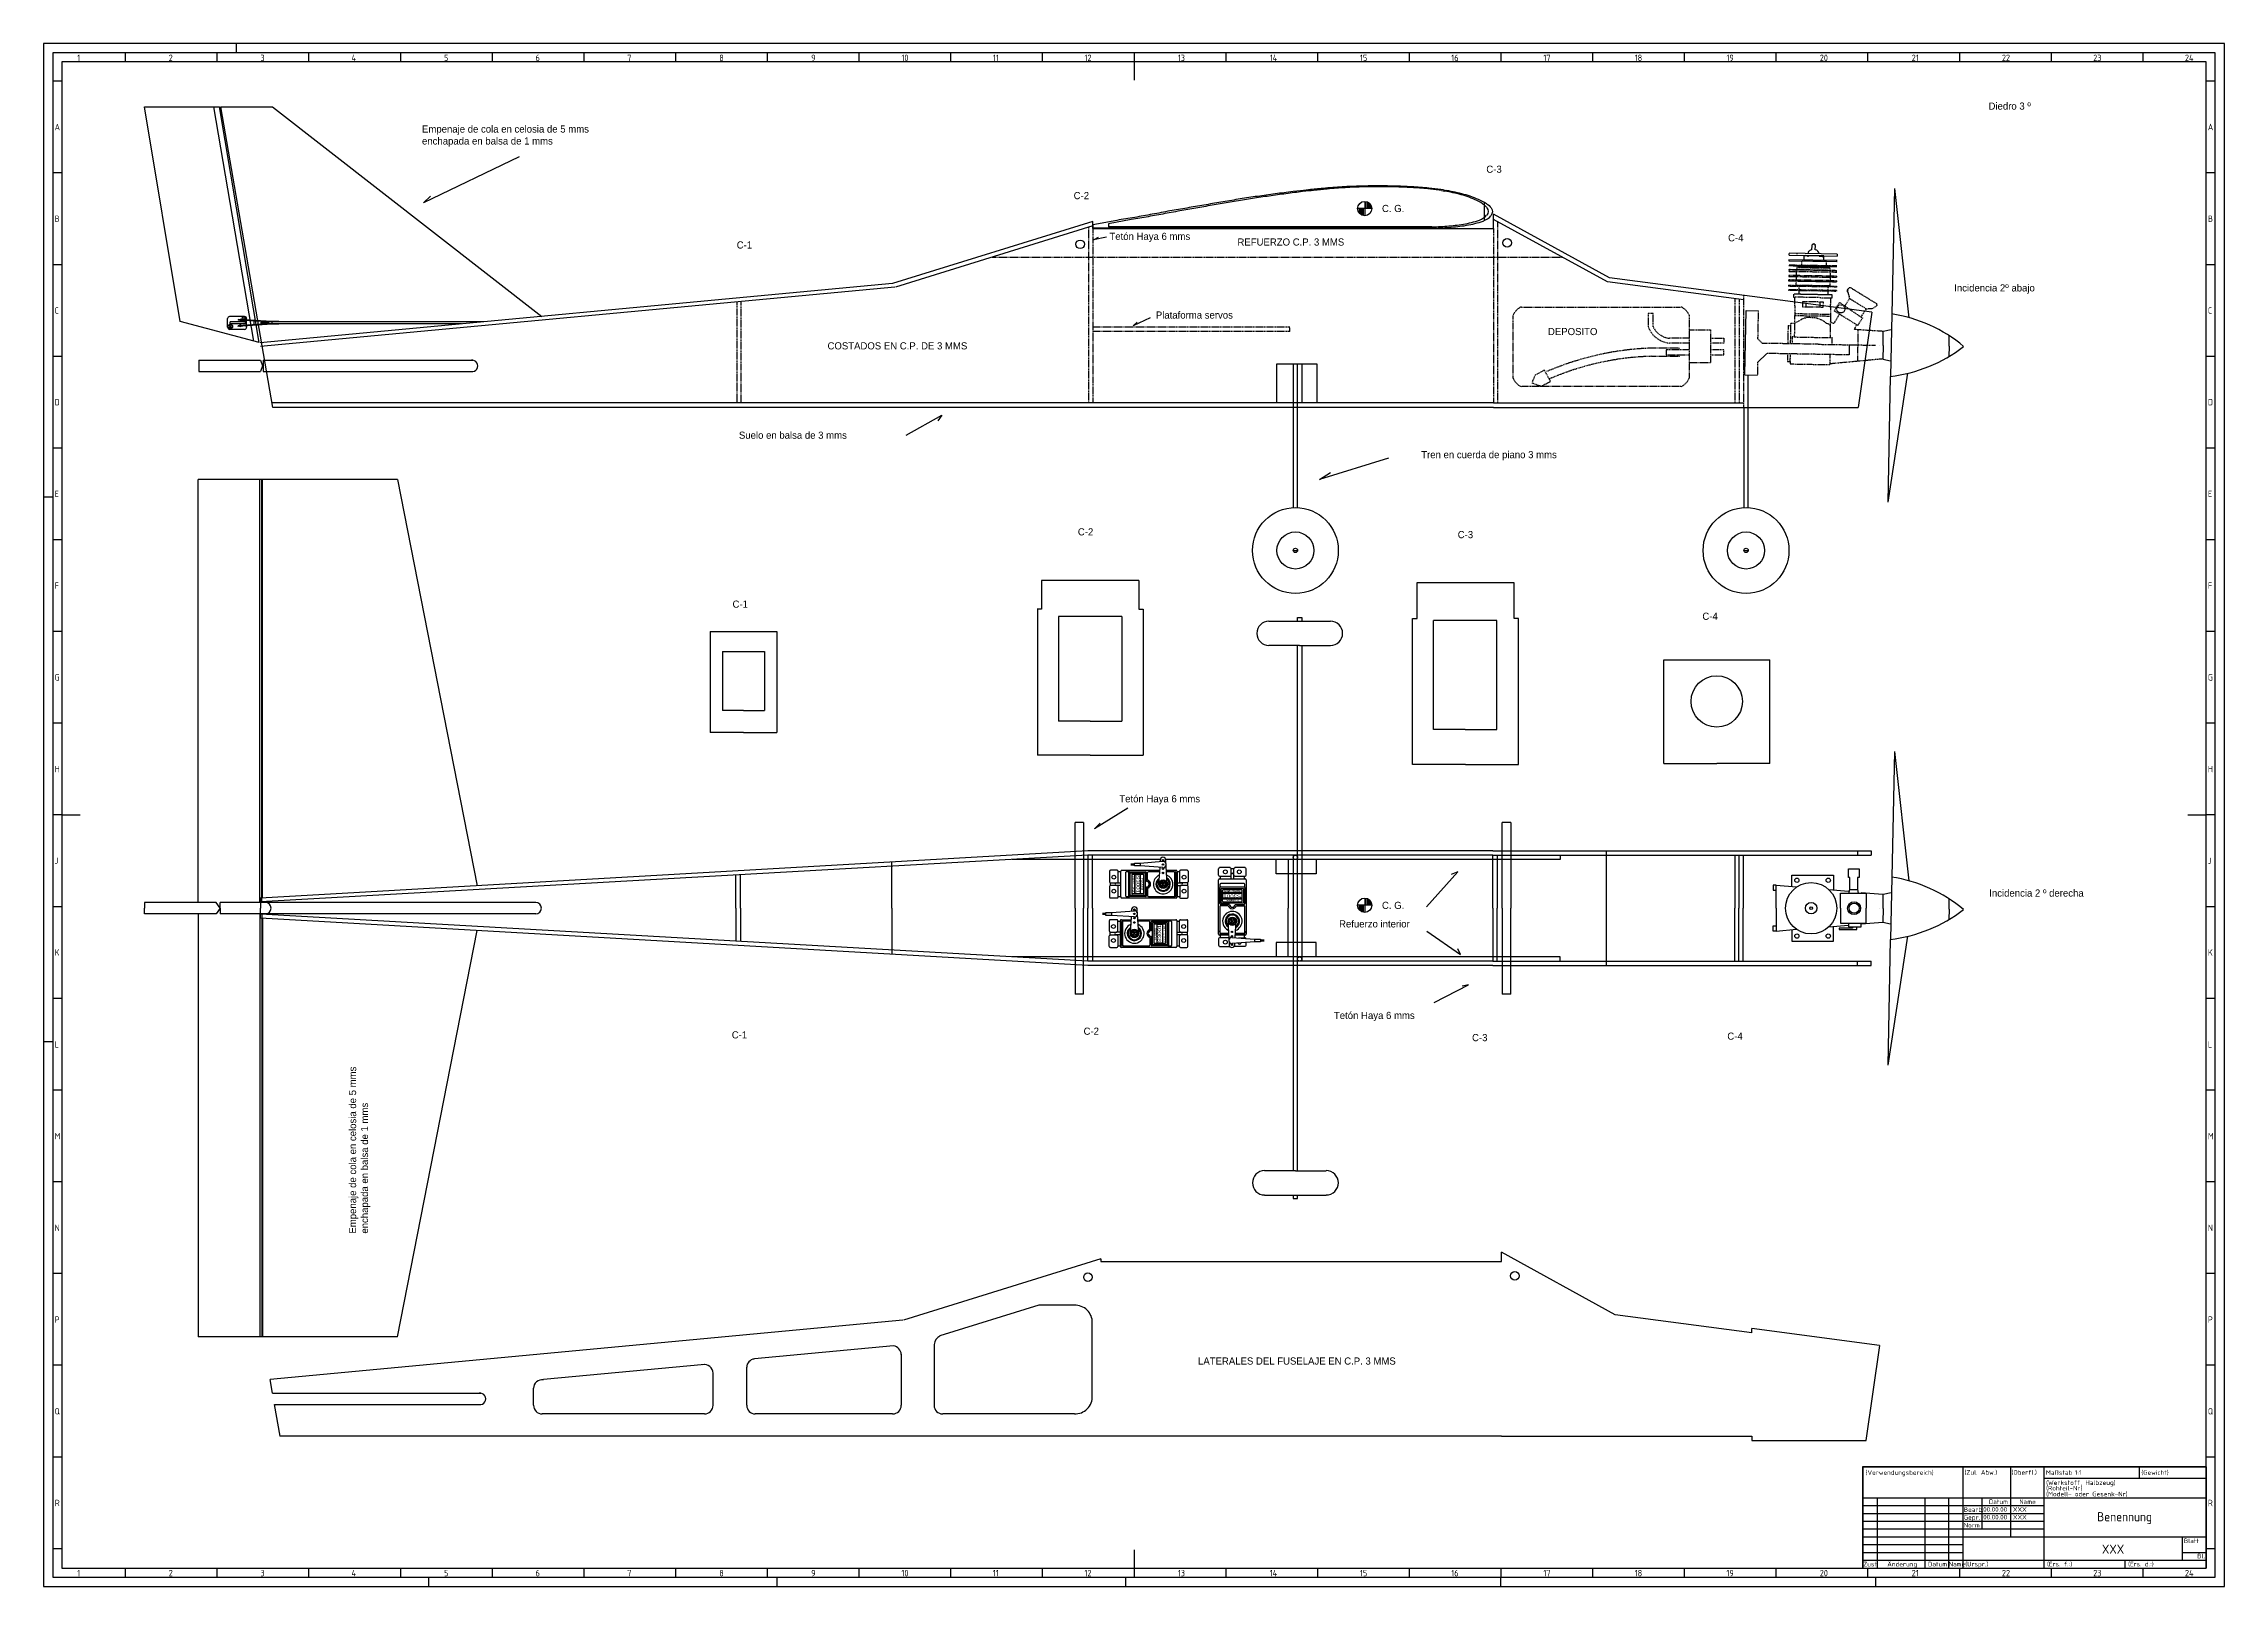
# Paper-space layout 'Presentación1' of a CAD drawing. Extents: x 0 to 1189, y 0 to 841.
import ezdxf
from ezdxf.enums import TextEntityAlignment as Align

# ---------------------------------------------------------------- set-up
doc = ezdxf.new("R2010")
doc.units = 0
doc.header["$MEASUREMENT"] = 0
doc.linetypes.add('DASHED', pattern=[0.75, 0.5, -0.25])
doc.layers.get('0').update_dxf_attribs({"linetype": 'CONTINUOUS'})
for name, color, linetype in [('025', 1, 'CONTINUOUS'), ('035', 5, 'CONTINUOUS'), ('05', 6, 'CONTINUOUS'), ('07', 7, 'CONTINUOUS'), ('CONTORNO', 7, 'CONTINUOUS')]:
    doc.layers.add(name, color=color, linetype=linetype)
doc.styles.add('ISO_PROPORTIONAL', font='isocp.shx')

psp = doc.layouts.new('Presentación1')

# ---------------------------------------------------------------- texts
for s, p in [('Diedro 3 º', (1060.4, 805)), ('enchapada en balsa de 1 mms', (206.3, 786)), ('Empenaje de cola en celosia de 5 mms ', (206.3, 792.5)), ('C. G.', (729.7, 749.2)), ('Tetón Haya 6 mms', (581.1, 734)), ('REFUERZO C.P. 3 MMS', (650.9, 730.9)), ('Incidencia 2º abajo', (1041.7, 705.9)), ('Plataforma servos', (606.4, 691.1)), ('COSTADOS EN C.P. DE 3 MMS', (427.4, 674.3)), ('DEPOSITO', (820.2, 682.1)), ('Suelo en balsa de 3 mms', (379.1, 625.6)), ('Tren en cuerda de piano 3 mms', (751.1, 615)), ('Tetón Haya 6 mms', (586.5, 427.4)), ('C. G.', (729.7, 369.3)), ('Incidencia 2 º derecha', (1060.8, 376)), ('Refuerzo interior', (706.3, 359.2)), ('Tetón Haya 6 mms', (703.5, 309.3)), ('LATERALES DEL FUSELAJE EN C.P. 3 MMS', (629.4, 120.9))]:
    psp.add_text(s, height=3.9).set_placement(p)
at = {"color": 1}
for s, p in [('C-3', (786.6, 770.6)), ('C-2', (561.6, 756.2)), ('C-1', (377.9, 729.3)), ('C-4', (918.4, 733.2)), ('C-2', (563.9, 572.9)), ('C-3', (771, 571.4)), ('C-1', (375.6, 533.5)), ('C-4', (904.4, 526.9)), ('C-1', (375.2, 298.7)), ('C-2', (567, 300.7)), ('C-3', (778.8, 297.2)), ('C-4', (918, 298))]:
    psp.add_text(s, height=3.9, dxfattribs=at).set_placement(p)
at = {"color": 7}
for s, height, rotation, width, p, p2 in [('INDIRECT  DRIVE', 0.911, 270, 0.685057, (593.6, 387.1), (593.6, 378.4)), ('S3001', 1.84, 270, 1.300867, (595.7, 387.6), (595.7, 378)), ('Futaba', 1.29, 270, 0.913651, (598.4, 386.3), (598.4, 379.6)), ('S3001', 1.84, 180, 1.300867, (652.9, 377.2), (643.3, 377.2)), ('INDIRECT  DRIVE', 0.911, 180, 0.685057, (652.4, 379.4), (643.7, 379.4)), ('Futaba', 1.29, 180, 0.913651, (651.6, 374.6), (644.9, 374.6)), ('Futaba', 1.29, 90, 0.913651, (606.7, 352.4), (606.7, 359.1)), ('S3001', 1.84, 90, 1.300867, (609.3, 351.1), (609.3, 360.7)), ('INDIRECT  DRIVE', 0.911, 90, 0.685057, (611.5, 351.6), (611.5, 360.3))]:
    psp.add_text(s, height=height, rotation=rotation, dxfattribs=dict(at, width=width)).set_placement(p, p2, align=Align.FIT)
for s, p in [('Empenaje de cola en celosia de 5 mms ', (170.4, 192.3)), ('enchapada en balsa de 1 mms', (176.9, 192.3))]:
    psp.add_text(s, height=3.9, rotation=90).set_placement(p)

# ---------------------------------------------------------------- blocks, each defined once
blk = doc.blocks.new('*U3')
at = {"layer": '025', "style": 'ISO_PROPORTIONAL'}
blk.add_text('(Zul. Abw.)', height=2.5, dxfattribs=at).set_placement((1047.3, 60.9))
blk = doc.blocks.new('*U4')
at = {"layer": '025', "style": 'ISO_PROPORTIONAL'}
blk.add_text('(Oberfl.)', height=2.5, dxfattribs=at).set_placement((1072.9, 60.9))
blk = doc.blocks.new('DIN_A0_TITLE_BLOCK')
at = {"layer": '035'}
for p, q in [((1189, 841), (0, 841)), ((0, 841), (0, 0)), ((44.5, 836), (44.5, 831)), ((94.5, 836), (94.5, 831)), ((105, 841), (105, 836)), ((144.5, 836), (144.5, 831)), ((194.5, 836), (194.5, 831)), ((244.5, 836), (244.5, 831)), ((294.5, 836), (294.5, 831)), ((344.5, 836), (344.5, 831)), ((394.5, 836), (394.5, 831)), ((444.5, 836), (444.5, 831)), ((494.5, 836), (494.5, 831)), ((544.5, 836), (544.5, 831)), ((594.5, 836), (594.5, 831)), ((644.5, 836), (644.5, 831)), ((694.5, 836), (694.5, 831)), ((744.5, 836), (744.5, 831)), ((794.5, 836), (794.5, 831)), ((844.5, 836), (844.5, 831)), ((894.5, 836), (894.5, 831)), ((944.5, 836), (944.5, 831)), ((994.5, 836), (994.5, 831)), ((1044.5, 836), (1044.5, 831)), ((1094.5, 836), (1094.5, 831)), ((1144.5, 836), (1144.5, 831)), ((1189, 0), (1189, 841)), ((10, 820.5), (5, 820.5)), ((1184, 820.5), (1179, 820.5)), ((10, 770.5), (5, 770.5)), ((1184, 770.5), (1179, 770.5)), ((10, 720.5), (5, 720.5)), ((1184, 720.5), (1179, 720.5)), ((10, 670.5), (5, 670.5)), ((1184, 670.5), (1179, 670.5)), ((10, 620.5), (5, 620.5)), ((1184, 620.5), (1179, 620.5)), ((0, 594), (5, 594)), ((10, 570.5), (5, 570.5)), ((1184, 570.5), (1179, 570.5)), ((10, 520.5), (5, 520.5)), ((1184, 520.5), (1179, 520.5)), ((10, 470.5), (5, 470.5)), ((1184, 470.5), (1179, 470.5)), ((10, 420.5), (5, 420.5)), ((1184, 420.5), (1179, 420.5)), ((1184, 420.5), (1179, 420.5)), ((10, 370.5), (5, 370.5)), ((1184, 370.5), (1179, 370.5)), ((10, 320.5), (5, 320.5)), ((1184, 320.5), (1179, 320.5)), ((0, 297), (5, 297)), ((10, 270.5), (5, 270.5)), ((1184, 270.5), (1179, 270.5)), ((1184, 270.5), (1179, 270.5)), ((10, 220.5), (5, 220.5)), ((1184, 220.5), (1179, 220.5)), ((10, 170.5), (5, 170.5)), ((1184, 170.5), (1179, 170.5)), ((10, 120.5), (5, 120.5)), ((1184, 120.5), (1179, 120.5)), ((10, 70.5), (5, 70.5)), ((1072.4, 65.2), (1072.4, 27)), ((1142.6, 65.2), (1142.6, 58.9)), ((1184, 70.5), (1179, 70.5)), ((999.6, 48.2), (999.6, 10)), ((1025.6, 48.2), (1025.6, 10)), ((1038.6, 48.2), (1038.6, 10)), ((1056.8, 48.2), (1056.8, 31.3)), ((1090.6, 58.9), (1179, 58.9)), ((991.8, 44), (1090.6, 44)), ((991.8, 39.8), (1090.6, 39.8)), ((991.8, 35.5), (1090.6, 35.5)), ((991.8, 31.3), (1090.6, 31.3)), ((991.8, 27), (1046.4, 27)), ((10, 20.4), (5.1, 20.4)), ((991.8, 22.8), (1046.4, 22.8)), ((991.8, 18.5), (1046.4, 18.5)), ((991.8, 14.2), (1179, 14.2)), ((1134.8, 14.2), (1134.8, 10)), ((1166, 18.5), (1179, 18.5)), ((1184, 20.4), (1179, 20.4)), ((0, 0), (1189, 0)), ((44.5, 10), (44.5, 5)), ((94.5, 10), (94.5, 5)), ((144.5, 10), (144.5, 5)), ((194.5, 10), (194.5, 5)), ((210, 0), (210, 5)), ((244.5, 10), (244.5, 5)), ((294.5, 10), (294.5, 5)), ((344.5, 10), (344.5, 5)), ((394.5, 10), (394.5, 5)), ((400, 0), (400, 5)), ((444.5, 10), (444.5, 5)), ((494.5, 10), (494.5, 5)), ((544.5, 10), (544.5, 5)), ((590, 0), (590, 5)), ((594.5, 10), (594.5, 5)), ((644.5, 10), (644.5, 5)), ((694.5, 10), (694.5, 5)), ((744.5, 10), (744.5, 5)), ((744.5, 10), (744.5, 5)), ((794.5, 10), (794.5, 5)), ((794.5, 0), (794.5, 5)), ((844.5, 10), (844.5, 5)), ((894.5, 10), (894.5, 5)), ((944.5, 10), (944.5, 5)), ((994.5, 10), (994.5, 5)), ((999, 0), (999, 5)), ((1044.5, 10), (1044.5, 5)), ((1094.5, 10), (1094.5, 5)), ((1144.5, 10), (1144.5, 5))]:
    blk.add_line(p, q, dxfattribs=at)
blk.add_lwpolyline([(10, 10), (1179, 10), (1179, 831), (10, 831)], close=True, dxfattribs=at)
at = {"layer": '07'}
for p, q in [((594.5, 831), (594.5, 821)), ((10, 420.5), (20, 420.5)), ((1169, 420.5), (1179, 420.5)), ((991.8, 65.2), (1179, 65.2)), ((991.8, 65.2), (991.8, 10)), ((1046.4, 65.2), (1046.4, 10)), ((1090.6, 65.2), (1090.6, 10)), ((1179, 65.2), (1179, 10)), ((991.8, 48.2), (1179, 48.2)), ((1046.4, 27), (1179, 27)), ((1166, 27), (1166, 14.2)), ((594.5, 20), (594.5, 10)), ((991.8, 10), (1179, 10))]:
    blk.add_line(p, q, dxfattribs=at)
blk.add_lwpolyline([(5, 5), (1184, 5), (1184, 836), (5, 836)], close=True, dxfattribs=at)
for name in ['*U3', '*U4']:
    blk.add_blockref(name, (0, 0))
at = {"layer": '025', "style": 'ISO_PROPORTIONAL'}
for s, p in [('(Verwendungsbereich)', (993.4, 60.8)), ('Maßstab', (1091.7, 60.8)), ('(Gewicht)', (1143.7, 60.8)), ('(Werkstoff, Halbzeug)', (1091.8, 55.3)), ('(Rohteil-Nr)', (1091.8, 52.3)), ('(Modell- oder Gesenk-Nr)', (1091.8, 49.1)), ('Bearb.', (1046.9, 40.6)), ('Gepr.', (1046.9, 36.4)), ('Datum', (1060.6, 44.9)), ('Name', (1077.2, 44.9)), ('Norm', (1046.9, 32.1)), ('Blatt', (1166.9, 23.6)), ('Zust.', (992.1, 10.9)), ('Änderung', (1005.2, 10.9)), ('Datum', (1027.4, 10.9)), ('Name', (1038.7, 10.9)), ('(Urspr.)', (1047.7, 10.9)), ('(Ers. f.:) ', (1092.3, 10.9)), ('(Ers. d.:) ', (1136.5, 10.9)), ('Bl.', (1174.2, 15.3))]:
    blk.add_text(s, height=2.5, dxfattribs=at).set_placement(p)
for tag, p in [('MAßSTAB', (1107.4, 60.8)), ('BEARBEIT.', (1057.5, 40.7)), ('GEPRÜFT', (1057.5, 36.5)), ('NAME', (1073.7, 40.7)), ('NAME', (1073.7, 36.5))]:
    blk.add_attdef(tag, p, '', height=2.5, dxfattribs=at)
at = {"layer": '035', "style": 'ISO_PROPORTIONAL'}
for s, p in [('1', (18.3, 831.5)), ('2', (68.2, 831.5)), ('3', (118.2, 831.5)), ('4', (167.9, 831.5)), ('5', (218.3, 831.5)), ('6', (268.2, 831.5)), ('7', (318.2, 831.5)), ('8', (368.4, 831.5)), ('9', (418.5, 831.5)), ('10', (467.7, 831.5)), ('11', (517.5, 831.5)), ('12', (567.5, 831.5)), ('13', (618.4, 831.5)), ('14', (668.5, 831.5)), ('15', (717.7, 831.5)), ('16', (767.5, 831.5)), ('17', (817.7, 831.5)), ('18', (867.5, 831.5)), ('19', (917.5, 831.5)), ('20', (968.4, 831.5)), ('21', (1018.5, 831.5)), ('22', (1067.7, 831.5)), ('23', (1117.5, 831.5)), ('24', (1167.5, 831.5)), ('A', (6, 793.8)), ('A', (1180, 793.8)), ('B', (6, 743.8)), ('B', (1180, 743.8)), ('C', (6, 693.8)), ('C', (1180, 693.8)), ('D', (6, 643.8)), ('D', (1180, 643.8)), ('E', (6, 593.8)), ('E', (1180, 593.8)), ('F', (6, 543.8)), ('F', (1180, 543.8)), ('G', (6, 493.8)), ('G', (1180, 493.8)), ('H', (6, 443.8)), ('H', (1180, 443.8)), ('J', (6, 393.8)), ('J', (1180, 393.8)), ('K', (6, 343.8)), ('K', (1180, 343.8)), ('L', (6, 293.7)), ('L', (1180, 293.7)), ('M', (6, 243.7)), ('M', (1180, 243.7)), ('N', (6, 193.7)), ('N', (1180, 193.7)), ('P', (6, 143.7)), ('P', (1180, 143.7)), ('Q', (6, 93.7)), ('Q', (1180, 93.7)), ('R', (6.1, 43.7)), ('R', (1180, 43.7)), ('1', (18.3, 5.5)), ('2', (68.2, 5.5)), ('3', (118.2, 5.5)), ('4', (167.9, 5.5)), ('5', (218.3, 5.5)), ('6', (268.2, 5.5)), ('7', (318.2, 5.5)), ('8', (368.4, 5.5)), ('9', (418.5, 5.5)), ('10', (467.7, 5.5)), ('11', (517.5, 5.5)), ('12', (567.5, 5.5)), ('13', (618.4, 5.5)), ('14', (668.5, 5.5)), ('15', (717.7, 5.5)), ('16', (767.5, 5.5)), ('17', (817.7, 5.5)), ('18', (867.5, 5.5)), ('19', (917.5, 5.5)), ('20', (968.4, 5.5)), ('21', (1018.5, 5.5)), ('22', (1067.7, 5.5)), ('23', (1117.5, 5.5)), ('24', (1167.5, 5.5))]:
    blk.add_text(s, height=3.5, dxfattribs=at).set_placement(p)
at = {"layer": '05', "style": 'ISO_PROPORTIONAL'}
for tag, p in [('BENENNUNG', (1134.6, 37.2)), ('ZEICHNUNGSNUMMER', (1128.3, 20.3))]:
    blk.add_attdef(tag, text='', height=5, dxfattribs=at).set_placement(p, align=Align.MIDDLE)
blk = doc.blocks.new('P-PIPER')
for p, q in [((2.332, -1.144), (2.245, -1.16)), ((2.603, -2.162), (11.687, -2.162)), ((11.044, -1.954), (11.687, -2.075)), ((11.687, -2.075), (11.687, -2.162))]:
    blk.add_line(p, q)
for centre, radius, start, end in [((1.195, -1.725), 0.168, 142.93678, 220.12261), ((1.399, -1.868), 0.418, 121.3764, 144.13179)]:
    blk.add_arc(centre, radius, start, end)
at = {"layer": 'CONTORNO', "color": 7, "linetype": 'Continuous'}
for p, q in [((2.188, -1.169), (2.245, -1.16)), ((2.245, -1.16), (2.245, -1.16)), ((2.332, -1.144), (2.4, -1.135)), ((2.4, -1.135), (2.48, -1.124)), ((2.48, -1.124), (2.564, -1.113)), ((2.564, -1.113), (2.646, -1.102)), ((2.646, -1.102), (2.718, -1.093)), ((2.718, -1.093), (2.776, -1.088)), ((2.718, -1.093), (2.718, -1.093)), ((2.776, -1.088), (2.834, -1.083)), ((2.834, -1.083), (2.892, -1.078)), ((2.892, -1.078), (2.951, -1.074)), ((2.951, -1.074), (3.009, -1.069)), ((3.009, -1.069), (3.067, -1.066)), ((3.067, -1.066), (3.125, -1.062)), ((3.125, -1.062), (3.184, -1.059)), ((3.184, -1.059), (3.242, -1.056)), ((3.242, -1.056), (3.3, -1.053)), ((3.3, -1.053), (3.358, -1.05)), ((3.358, -1.05), (3.416, -1.048)), ((3.416, -1.048), (3.474, -1.046)), ((3.474, -1.046), (3.533, -1.044)), ((3.533, -1.044), (3.591, -1.042)), ((3.591, -1.042), (3.649, -1.04)), ((3.649, -1.04), (3.707, -1.039)), ((3.707, -1.039), (3.765, -1.038)), ((3.765, -1.038), (3.823, -1.037)), ((3.823, -1.037), (3.881, -1.037)), ((3.881, -1.037), (3.939, -1.036)), ((3.939, -1.036), (3.997, -1.036)), ((3.997, -1.036), (4.054, -1.036)), ((4.054, -1.036), (4.112, -1.036)), ((4.112, -1.036), (4.17, -1.036)), ((4.17, -1.036), (4.228, -1.036)), ((4.228, -1.036), (4.286, -1.037)), ((4.286, -1.037), (4.343, -1.037)), ((4.343, -1.037), (4.401, -1.038)), ((4.401, -1.038), (4.459, -1.039)), ((4.459, -1.039), (4.516, -1.04)), ((4.516, -1.04), (4.574, -1.041)), ((4.574, -1.041), (4.631, -1.043)), ((4.631, -1.043), (4.656, -1.046)), ((4.631, -1.043), (4.631, -1.043)), ((4.656, -1.046), (4.712, -1.048)), ((4.712, -1.048), (4.847, -1.05)), ((4.847, -1.05), (4.91, -1.054)), ((4.91, -1.054), (4.973, -1.058)), ((4.973, -1.058), (5.036, -1.062)), ((5.036, -1.062), (5.099, -1.066)), ((5.099, -1.066), (5.162, -1.07)), ((5.162, -1.07), (5.224, -1.074)), ((5.224, -1.074), (5.287, -1.079)), ((5.287, -1.079), (5.35, -1.083)), ((5.35, -1.083), (5.412, -1.087)), ((5.412, -1.087), (5.481, -1.094)), ((5.481, -1.094), (5.542, -1.1)), ((5.542, -1.1), (5.596, -1.105)), ((5.596, -1.105), (5.645, -1.11)), ((5.645, -1.11), (5.692, -1.115)), ((5.692, -1.115), (5.736, -1.119)), ((5.736, -1.119), (5.781, -1.124)), ((5.781, -1.124), (5.828, -1.129)), ((5.828, -1.129), (5.878, -1.134)), ((5.878, -1.134), (5.933, -1.14)), ((5.933, -1.14), (5.995, -1.147)), ((5.995, -1.147), (6.066, -1.155)), ((6.066, -1.155), (6.146, -1.164)), ((1.182, -1.512), (1.234, -1.482)), ((1.234, -1.482), (1.287, -1.453)), ((1.287, -1.453), (1.34, -1.426)), ((1.34, -1.426), (1.394, -1.401)), ((1.394, -1.401), (1.449, -1.377)), ((1.449, -1.377), (1.504, -1.354)), ((1.504, -1.354), (1.56, -1.333)), ((1.56, -1.333), (1.616, -1.313)), ((1.616, -1.313), (1.672, -1.294)), ((1.672, -1.294), (1.729, -1.277)), ((1.729, -1.277), (1.786, -1.26)), ((1.786, -1.26), (1.843, -1.244)), ((1.843, -1.244), (1.901, -1.23)), ((1.901, -1.23), (1.958, -1.216)), ((1.958, -1.216), (2.016, -1.203)), ((2.016, -1.203), (2.073, -1.191)), ((2.073, -1.191), (2.13, -1.18)), ((2.13, -1.18), (2.188, -1.169)), ((6.146, -1.164), (6.239, -1.174)), ((6.239, -1.174), (6.345, -1.186)), ((6.345, -1.186), (6.404, -1.193)), ((6.404, -1.193), (6.464, -1.201)), ((6.464, -1.201), (6.524, -1.209)), ((6.524, -1.209), (6.583, -1.217)), ((6.583, -1.217), (6.643, -1.225)), ((6.643, -1.225), (6.702, -1.233)), ((6.702, -1.233), (6.761, -1.241)), ((6.761, -1.241), (6.821, -1.249)), ((6.821, -1.249), (6.88, -1.257)), ((6.88, -1.257), (6.939, -1.265)), ((6.939, -1.265), (6.998, -1.273)), ((6.998, -1.273), (7.057, -1.281)), ((7.057, -1.281), (7.116, -1.289)), ((7.116, -1.289), (7.175, -1.298)), ((7.175, -1.298), (7.234, -1.306)), ((7.234, -1.306), (7.292, -1.314)), ((7.292, -1.314), (7.351, -1.322)), ((7.351, -1.322), (7.41, -1.331)), ((7.41, -1.331), (7.468, -1.339)), ((7.468, -1.339), (7.527, -1.347)), ((7.527, -1.347), (7.583, -1.356)), ((7.583, -1.356), (7.64, -1.365)), ((7.64, -1.365), (7.697, -1.374)), ((7.697, -1.374), (7.754, -1.384)), ((7.754, -1.384), (7.811, -1.393)), ((7.811, -1.393), (7.868, -1.402)), ((7.868, -1.402), (7.925, -1.412)), ((7.925, -1.412), (7.981, -1.421)), ((7.981, -1.421), (8.038, -1.43)), ((8.038, -1.43), (8.095, -1.44)), ((8.095, -1.44), (8.152, -1.45)), ((8.152, -1.45), (8.209, -1.459)), ((8.209, -1.459), (8.266, -1.469)), ((8.266, -1.469), (8.323, -1.478)), ((8.323, -1.478), (8.38, -1.488)), ((8.38, -1.488), (8.437, -1.498)), ((8.437, -1.498), (8.493, -1.508)), ((8.493, -1.508), (8.55, -1.517)), ((8.55, -1.517), (8.607, -1.527)), ((8.607, -1.527), (8.664, -1.537)), ((8.664, -1.537), (8.721, -1.547)), ((8.721, -1.547), (8.778, -1.557)), ((8.778, -1.557), (8.834, -1.566)), ((8.834, -1.566), (8.891, -1.576)), ((8.891, -1.576), (8.948, -1.586)), ((8.948, -1.586), (9.004, -1.596)), ((9.004, -1.596), (9.061, -1.606)), ((9.061, -1.606), (9.118, -1.615)), ((9.118, -1.615), (9.174, -1.625)), ((9.174, -1.625), (9.231, -1.635)), ((9.231, -1.635), (9.287, -1.645)), ((9.287, -1.645), (9.344, -1.655)), ((9.344, -1.655), (9.4, -1.664)), ((9.4, -1.664), (9.457, -1.674)), ((9.457, -1.674), (9.513, -1.684)), ((9.513, -1.684), (9.57, -1.693)), ((9.57, -1.693), (9.626, -1.703)), ((9.626, -1.703), (9.682, -1.712)), ((9.682, -1.712), (9.742, -1.724)), ((9.682, -1.712), (9.682, -1.712)), ((9.742, -1.724), (9.802, -1.736)), ((9.802, -1.736), (9.861, -1.748)), ((1.106, -1.877), (1.067, -1.833)), ((1.156, -1.913), (1.106, -1.877)), ((1.212, -1.944), (1.156, -1.913)), ((1.272, -1.973), (1.212, -1.944)), ((1.272, -1.973), (1.272, -1.973)), ((1.327, -1.991), (1.272, -1.973)), ((1.382, -2.008), (1.327, -1.991)), ((1.437, -2.024), (1.382, -2.008)), ((1.493, -2.039), (1.437, -2.024)), ((1.55, -2.052), (1.493, -2.039)), ((1.606, -2.064), (1.55, -2.052)), ((1.663, -2.076), (1.606, -2.064)), ((1.72, -2.086), (1.663, -2.076)), ((1.778, -2.096), (1.72, -2.086)), ((1.835, -2.104), (1.778, -2.096)), ((1.893, -2.112), (1.835, -2.104)), ((1.951, -2.119), (1.893, -2.112)), ((2.009, -2.125), (1.951, -2.119)), ((2.067, -2.131), (2.009, -2.125)), ((2.125, -2.136), (2.067, -2.131)), ((2.183, -2.14), (2.125, -2.136)), ((2.241, -2.145), (2.183, -2.14)), ((2.299, -2.148), (2.241, -2.145)), ((2.358, -2.151), (2.299, -2.148)), ((2.416, -2.154), (2.358, -2.151)), ((2.474, -2.157), (2.416, -2.154)), ((2.531, -2.159), (2.474, -2.157)), ((2.589, -2.161), (2.531, -2.159)), ((2.603, -2.162), (2.589, -2.161)), ((9.861, -1.748), (9.921, -1.759)), ((9.921, -1.759), (9.98, -1.77)), ((9.98, -1.77), (10.039, -1.78)), ((10.039, -1.78), (10.098, -1.791)), ((10.098, -1.791), (10.157, -1.802)), ((10.157, -1.802), (10.216, -1.812)), ((10.216, -1.812), (10.275, -1.823)), ((10.275, -1.823), (10.334, -1.834)), ((10.334, -1.834), (10.393, -1.844)), ((10.393, -1.844), (10.451, -1.855)), ((10.451, -1.855), (10.51, -1.866)), ((10.51, -1.866), (10.568, -1.878)), ((10.568, -1.878), (10.627, -1.889)), ((10.627, -1.889), (10.686, -1.897)), ((10.686, -1.897), (10.746, -1.905)), ((10.746, -1.905), (10.805, -1.914)), ((10.805, -1.914), (10.865, -1.923)), ((10.865, -1.923), (10.925, -1.933)), ((10.925, -1.933), (10.984, -1.943)), ((10.984, -1.943), (11.044, -1.954))]:
    blk.add_line(p, q, dxfattribs=at)

# ---------------------------------------------------------------- linework, layer by layer
for p, q in [((74.4, 689.5), (55, 806.5)), ((55, 806.5), (95.9, 806.5)), ((114.7, 678.8), (92.8, 806.5)), ((117.6, 678), (95.9, 806.5)), ((125, 642.7), (96.7, 806.5)), ((96.7, 806.5), (124.8, 806.5)), ((124.8, 806.5), (271.6, 692.3)), ((259.3, 779.2), (207.1, 754.3)), ((1009.2, 762.1), (1007.6, 693.6)), ((1009.2, 762.1), (1017, 691.5)), ((207.1, 754.3), (211, 757.8)), ((785.4, 754.4), (785.4, 744.5)), ((572.1, 744.1), (462.9, 710.2)), ((572.1, 741.7), (464.5, 708.2)), ((572.1, 740.2), (572.1, 744.1)), ((572.1, 740.2), (790.5, 740.2)), ((790.5, 740.2), (790.5, 748)), ((853.7, 713.3), (790.5, 748)), ((852.6, 711.1), (790.5, 745.2)), ((579.5, 735.5), (572.5, 734)), ((572.5, 734), (575.2, 735.5)), ((462.9, 710.2), (118, 677.9)), ((464.1, 708.2), (118.3, 675.9)), ((927, 701.4), (852.6, 711.1)), ((996.7, 694.6), (853.7, 713.3)), ((100.2, 686.4), (100.2, 691.1)), ((109.6, 692.3), (101.4, 692.3)), ((106.1, 690.7), (106.1, 690.3)), ((124.4, 689.5), (106.1, 690.7)), ((121.6, 689.3), (106.1, 690.3)), ((107.2, 690.7), (107.2, 690.6)), ((107.6, 690.7), (107.2, 690.7)), ((107.2, 690.2), (107.2, 689.3)), ((107.6, 690.7), (107.6, 690.6)), ((107.6, 690.2), (107.6, 689.3)), ((108.6, 691.2), (108.5, 691)), ((109, 690.5), (108.5, 691)), ((108.6, 690.1), (108.5, 690)), ((108.5, 690), (108.6, 689.9)), ((109.1, 690.7), (108.6, 691.2)), ((108.8, 690.1), (108.6, 689.9)), ((109, 690.5), (109, 690.5)), ((109.6, 691.1), (109.1, 690.7)), ((109.7, 691), (109.2, 690.5)), ((109.3, 690.5), (109.2, 690.5)), ((109.6, 689.9), (109.4, 690.1)), ((109.6, 691.1), (109.7, 691)), ((109.7, 690.1), (109.6, 689.9)), ((109.7, 690.1), (109.7, 690.1)), ((110.7, 690.4), (110.7, 691.1)), ((110.7, 687.5), (110.7, 690)), ((114.6, 689.8), (114.6, 687.7)), ((603.3, 691.5), (594, 687.2)), ((927.6, 660.4), (928.2, 695.5)), ((928.2, 695.5), (935, 695.4)), ((996.7, 694.6), (989.4, 642.7)), ((117.6, 678), (74.4, 689.5)), ((101.3, 687.4), (101.1, 687.3)), ((101.7, 686.8), (101.1, 687.3)), ((101.7, 686.8), (101.1, 686.3)), ((101.1, 686.3), (101.3, 686.1)), ((101.8, 686.9), (101.3, 687.4)), ((101.8, 686.6), (101.3, 686.1)), ((109.6, 685.2), (101.4, 685.2)), ((110, 689.3), (101.8, 689.3)), ((101.8, 688.2), (101.8, 689.3)), ((110, 688.2), (101.8, 688.2)), ((102.2, 687.4), (101.8, 686.9)), ((102.2, 686.2), (101.8, 686.6)), ((102.4, 687.2), (101.9, 686.8)), ((102.4, 686.3), (101.9, 686.8)), ((102.2, 687.4), (102.4, 687.2)), ((102.4, 686.3), (102.2, 686.2)), ((121.6, 688.2), (106.1, 687.2)), ((124.4, 688), (106.1, 686.8)), ((106.1, 686.8), (106.1, 687.2)), ((107.2, 687.3), (107.2, 688.2)), ((107.2, 686.7), (107.2, 686.9)), ((107.6, 686.8), (107.2, 686.7)), ((107.6, 687.3), (107.6, 688.2)), ((107.6, 686.8), (107.6, 686.9)), ((110, 688.2), (110, 689.3)), ((110.7, 686.4), (110.7, 687.1)), ((118.9, 689.3), (118.6, 689.1)), ((118.6, 688.4), (118.6, 689.1)), ((118.9, 688.2), (118.6, 688.4)), ((118.9, 689.3), (118.9, 688.2)), ((121.3, 689.3), (118.9, 689.3)), ((121.3, 688.2), (118.9, 688.2)), ((119.3, 689.3), (119.3, 688.2)), ((119.3, 689.3), (119.3, 688.2)), ((119.7, 689.3), (119.7, 688.2)), ((120.1, 689.3), (120.1, 688.2)), ((120.5, 689.3), (120.5, 688.2)), ((120.9, 689.3), (120.9, 688.2)), ((121.3, 689.5), (121.3, 688)), ((124.8, 689.3), (121.3, 689.3)), ((121.3, 688.2), (121.3, 689.3)), ((124.8, 688.2), (121.3, 688.2)), ((121.7, 688.2), (121.7, 689.3)), ((122.1, 688.2), (122.1, 689.3)), ((122.4, 688.4), (122.4, 689.1)), ((122.8, 688.2), (122.8, 689.3)), ((124.4, 689.5), (124.4, 688)), ((128.3, 689.5), (124.4, 689.5)), ((128.3, 688), (124.4, 688)), ((240, 689.3), (124.8, 689.3)), ((227.9, 688.2), (124.8, 688.2)), ((594, 687.2), (596.3, 689.1)), ((84.6, 668.5), (118.2, 668.5)), ((84.6, 668.5), (84.6, 662.2)), ((118.2, 668.5), (119.3, 665.3)), ((119.7, 668.5), (119.7, 662.2)), ((119.7, 668.5), (234, 668.5)), ((672.3, 645.1), (672.3, 666.5)), ((672.3, 666.5), (694.2, 666.5)), ((681.3, 666.5), (681.3, 588.1)), ((683.7, 588.1), (683.7, 666.5)), ((686, 666.5), (686, 645.1)), ((694.2, 666.5), (694.2, 645.1)), ((939.5, 672.1), (934.5, 667.1)), ((984.5, 677), (984.4, 671.3)), ((84.6, 662.2), (118.2, 662.2)), ((119.3, 665.3), (118.2, 662.2)), ((119.7, 662.2), (234, 662.2)), ((927.6, 660.4), (934.4, 660.3)), ((929.4, 588.1), (929.4, 660.4)), ((1005.7, 591), (1016.4, 661.3)), ((1005.7, 591), (1006.9, 659.6)), ((790.5, 645.1), (124.5, 645.1)), ((790.5, 642.7), (125, 642.7)), ((790.5, 645.1), (927, 645.1)), ((790.5, 642.7), (927, 642.7)), ((927, 642.7), (989.4, 642.7)), ((927, 642.7), (927, 588.1)), ((470.3, 627.5), (489.8, 638.4)), ((489.8, 638.4), (487.5, 635.3)), ((733.2, 615), (695.7, 603.3)), ((695.7, 603.3), (701.6, 607.2)), ((84.2, 372.8), (84.2, 603.3)), ((192.9, 603.3), (84.2, 603.3)), ((117.8, 372.8), (117.8, 603.3)), ((118.9, 372.8), (118.9, 603.3)), ((119.4, 375.2), (119.4, 603.3)), ((192.9, 603.3), (236.3, 381.9)), ((681.3, 564.7), (683.7, 564.7)), ((927, 564.7), (929.4, 564.7)), ((668.1, 526.1), (701.6, 526.1)), ((683.7, 526.1), (683.7, 528.1)), ((683.7, 528.1), (686, 528.1)), ((686, 528.1), (686, 526.1)), ((684.8, 512.9), (668.1, 512.9)), ((683.7, 369.7), (683.7, 512.9)), ((684.8, 512.9), (701.6, 512.9)), ((686, 512.9), (686, 340.9)), ((1009.2, 455.2), (1007.6, 386.7)), ((1009.2, 455.2), (1017, 384.6)), ((591.2, 424.3), (572.9, 413)), ((572.9, 413), (576, 416.1)), ((569.4, 400.9), (118.2, 375.2)), ((569.4, 398.6), (118.2, 373.1)), ((462.5, 369.7), (462.5, 394.8)), ((608.8, 396.2), (528, 396.2)), ((790.2, 400.9), (569.4, 400.9)), ((790.2, 398.6), (569.4, 398.6)), ((593.1, 393), (593.1, 394.1)), ((593.5, 393), (593.5, 394.1)), ((593.9, 394.1), (593.9, 393)), ((594.3, 394.1), (594.3, 393)), ((594.7, 392.8), (594.7, 394.3)), ((594.7, 394.3), (597.8, 394.3)), ((597.8, 392.8), (594.7, 392.8)), ((597.8, 394.3), (610.3, 395.3)), ((597.8, 394.3), (597.8, 392.8)), ((610.3, 391.8), (597.8, 392.8)), ((608.7, 395.9), (608.7, 395.2)), ((826.8, 396.2), (611.8, 396.2)), ((612.6, 382.6), (611.8, 395.9)), ((672, 388.4), (672, 395.9)), ((678.6, 396.2), (678.6, 369.7)), ((681.3, 398.6), (681.3, 226.6)), ((693.8, 395.9), (693.8, 388.4)), ((790.2, 400.9), (926.7, 400.9)), ((790.2, 398.6), (996.4, 398.6)), ((826.8, 398.6), (826.8, 396.2)), ((852.2, 338.5), (852.1, 400.9)), ((926.7, 400.9), (996.4, 400.9)), ((989, 400.9), (989, 398.6)), ((996.4, 400.9), (996.4, 398.6)), ((608.5, 391.9), (607.9, 382.6)), ((609.7, 383.6), (609.5, 383.5)), ((609.5, 383.5), (610.2, 382.8)), ((610.2, 382.8), (609.6, 382.1)), ((609.6, 382.1), (609.7, 382)), ((610.4, 382.9), (609.7, 383.6)), ((609.7, 382), (610.4, 382.7)), ((611.1, 383.6), (610.4, 382.9)), ((610.4, 382.7), (611.1, 382)), ((610.5, 382.8), (611.2, 383.5)), ((611.2, 382.1), (610.5, 382.8)), ((611.2, 383.5), (611.1, 383.6)), ((611.1, 382), (611.2, 382.1)), ((693.8, 388.4), (672, 388.4)), ((753.9, 370.5), (771, 389.6)), ((771, 389.6), (767.5, 388.1)), ((94, 372.8), (55, 372.8)), ((55, 372.8), (55, 369.7)), ((55, 366.6), (55, 369.7)), ((96.3, 369.7), (94, 372.8)), ((96.3, 369.7), (94, 366.6)), ((96.3, 369.7), (96.3, 372.8)), ((118.2, 372.8), (96.3, 372.8)), ((96.3, 369.7), (96.3, 366.6)), ((118.2, 375.2), (118.2, 369.7)), ((268.3, 372.8), (118.2, 372.8)), ((118.2, 364.3), (118.2, 369.7)), ((462.5, 369.7), (462.5, 344.6)), ((593.2, 368.9), (593.1, 368.2)), ((597.1, 355.7), (596.3, 368.9)), ((678.6, 343.2), (678.6, 369.7)), ((683.7, 226.6), (683.7, 369.7)), ((94, 366.6), (55, 366.6)), ((84.2, 366.6), (84.2, 136.1)), ((118.2, 366.6), (96.3, 366.6)), ((117.8, 366.6), (117.8, 136.1)), ((268.3, 366.6), (118.2, 366.6)), ((569.4, 340.9), (118.2, 366.4)), ((569.4, 338.5), (118.2, 364.3)), ((118.9, 366.6), (118.9, 136.1)), ((119.4, 364.3), (119.4, 136.1)), ((192.9, 136.1), (236.3, 357.5)), ((577.6, 366), (577.6, 367.2)), ((578, 366), (578, 367.2)), ((578.4, 367.2), (578.4, 366)), ((578.7, 367.2), (578.7, 366)), ((579.1, 365.8), (579.1, 367.4)), ((579.1, 367.4), (582.3, 367.4)), ((582.3, 365.8), (579.1, 365.8)), ((582.3, 367.4), (594.7, 368.3)), ((582.3, 367.4), (582.3, 365.8)), ((594.7, 364.9), (582.3, 365.8)), ((592.9, 365), (592.4, 355.7)), ((645.6, 363), (646.3, 349.8)), ((647.4, 363.4), (647.3, 363.3)), ((647.3, 363.3), (648, 362.6)), ((648, 362.6), (647.3, 361.9)), ((647.3, 361.9), (647.4, 361.8)), ((648.1, 362.7), (647.4, 363.4)), ((647.4, 361.8), (648.1, 362.5)), ((648.8, 363.4), (648.1, 362.7)), ((648.1, 362.5), (648.8, 361.8)), ((648.2, 362.6), (648.9, 363.3)), ((648.9, 361.9), (648.2, 362.6)), ((648.9, 363.3), (648.8, 363.4)), ((648.8, 361.8), (648.9, 361.9)), ((649.7, 353.7), (650.2, 363)), ((754.2, 357.2), (772.6, 344.4)), ((594, 356.7), (593.9, 356.6)), ((593.9, 356.6), (594.6, 355.9)), ((594.6, 355.9), (593.9, 355.2)), ((593.9, 355.2), (594, 355)), ((594.7, 356), (594, 356.7)), ((594, 355), (594.7, 355.7)), ((595.4, 356.7), (594.7, 356)), ((594.7, 355.7), (595.4, 355)), ((594.8, 355.9), (595.5, 356.6)), ((595.5, 355.2), (594.8, 355.9)), ((595.5, 356.6), (595.4, 356.7)), ((595.4, 355), (595.5, 355.2)), ((647.9, 353.8), (660.4, 352.9)), ((660.4, 351.3), (647.9, 350.4)), ((649.5, 349.8), (649.5, 350.5)), ((660.4, 351.3), (660.4, 352.9)), ((660.4, 352.9), (663.5, 352.9)), ((663.5, 351.3), (660.4, 351.3)), ((663.5, 352.9), (663.5, 351.3)), ((663.9, 351.5), (663.9, 352.7)), ((664.3, 351.5), (664.3, 352.7)), ((664.7, 352.7), (664.7, 351.5)), ((665.1, 352.7), (665.1, 351.5)), ((693.8, 351), (672, 351)), ((672, 351), (672, 343.6)), ((693.8, 343.6), (693.8, 351)), ((772.6, 344.4), (771, 347.5)), ((1005.7, 284.1), (1016.4, 354.4)), ((1005.7, 284.1), (1006.9, 352.7)), ((826.8, 343.2), (528, 343.2)), ((790.2, 340.9), (569.4, 340.9)), ((790.2, 338.5), (569.4, 338.5)), ((790.2, 340.9), (996.4, 340.9)), ((790.2, 338.5), (926.7, 338.5)), ((826.8, 340.9), (826.8, 343.2)), ((926.7, 338.5), (996.4, 338.5)), ((989, 338.5), (989, 340.9)), ((996.4, 338.5), (996.4, 340.9)), ((758.1, 318.2), (776.9, 328)), ((776.9, 328), (773.4, 327.2)), ((682.5, 226.6), (665.7, 226.6)), ((682.5, 226.6), (699.3, 226.6)), ((665.7, 213.3), (699.3, 213.3)), ((681.3, 213.3), (681.3, 211.4)), ((681.3, 211.4), (683.7, 211.4)), ((683.7, 211.4), (683.7, 213.3)), ((576.4, 178.5), (468.8, 145.1)), ((576.4, 178.5), (576.4, 177.1)), ((794.8, 177.1), (794.8, 182.1)), ((856.9, 148), (794.8, 182.1)), ((576.4, 177.1), (794.8, 177.1)), ((468.4, 145.1), (123.5, 112.8)), ((542.7, 153.3), (488.6, 136.5)), ((562.4, 153.3), (542.7, 153.3)), ((571.7, 103), (571.7, 143.7)), ((931.3, 138.2), (856.9, 148)), ((192.9, 136.1), (84.2, 136.1)), ((463.4, 131.2), (387.5, 124.1)), ((485.5, 132), (485.5, 98.7)), ((1001, 131.4), (931.3, 140.6)), ((931.3, 138.2), (931.3, 140.6)), ((1001, 131.4), (993.6, 79.6)), ((360.5, 120.9), (272.5, 112.7)), ((383.4, 98.7), (383.4, 119.5)), ((467.6, 126.6), (467.6, 98.7)), ((124.8, 105.3), (123.5, 112.8)), ((267.1, 98.7), (267.1, 108)), ((365, 98.7), (365, 116.2)), ((124.8, 105.3), (238.3, 105.3)), ((125.9, 99.1), (238.3, 99.1)), ((128.9, 81.9), (125.9, 99.1)), ((360.3, 94), (271.8, 94)), ((462.9, 94), (388, 94)), ((562, 94), (490.2, 94)), ((794.8, 81.9), (128.8, 81.9)), ((794.8, 81.9), (931.3, 81.9)), ((931.3, 81.9), (931.3, 79.6)), ((931.3, 79.6), (993.7, 79.6))]:
    psp.add_line(p, q)
at = {"color": 3}
for p, q in [((724.2, 751.1), (716.4, 751.1)), ((717.2, 751.1), (717.2, 748.8)), ((718, 751.1), (718, 748)), ((718.8, 751.1), (718.8, 747.6)), ((719.5, 751.1), (719.5, 747.3)), ((720.3, 755), (720.3, 747.2)), ((721.1, 751.1), (721.1, 755)), ((721.9, 751.1), (721.9, 754.7)), ((722.7, 751.1), (722.7, 754.3)), ((723.4, 751.1), (723.4, 753.5)), ((724.2, 371.3), (716.4, 371.3)), ((717.2, 371.3), (717.2, 368.9)), ((718, 371.3), (718, 368.2)), ((718.8, 371.3), (718.8, 367.7)), ((719.5, 371.3), (719.5, 367.5)), ((720.3, 375.2), (720.3, 367.4)), ((721.1, 371.3), (721.1, 375.1)), ((721.9, 371.3), (721.9, 374.9)), ((722.7, 371.3), (722.7, 374.4)), ((723.4, 371.3), (723.4, 373.6))]:
    psp.add_line(p, q, dxfattribs=at)
at = {"color": 5, "linetype": 'DASHED'}
for p, q in [((569.8, 645.1), (569.8, 741)), ((572.1, 740.2), (572.1, 645.1)), ((790.5, 740.2), (790.5, 645.1)), ((792.9, 645.1), (792.9, 743.9)), ((922.3, 645.1), (922.3, 702)), ((924.7, 645.1), (924.7, 701.7)), ((927, 642.7), (927, 703.7)), ((377.9, 700.2), (377.9, 645.1)), ((380.2, 700.4), (380.2, 645.1))]:
    psp.add_line(p, q, dxfattribs=at)
at = {"color": 1, "linetype": 'Continuous'}
for p, q in [((977.8, 726.2), (951.7, 726.7)), ((951.7, 725.6), (977.8, 725.1)), ((977.8, 722.7), (951.6, 723.2)), ((951.6, 722.6), (977.5, 722.2)), ((951.8, 722.6), (977.8, 722.2))]:
    psp.add_line(p, q, dxfattribs=at)
at = {"color": 1}
for p, q in [((951.7, 725.7), (951.7, 726.5)), ((977.8, 726.2), (977.8, 725.1)), ((951.6, 723.1), (951.6, 722.6)), ((977.6, 716.4), (977.6, 717.3)), ((977.7, 722.1), (977.7, 722.7)), ((1003, 684.3), (1007.3, 685.1)), ((1002.8, 669), (1007, 668.1)), ((562.4, 369.7), (562.4, 416.5)), ((567, 416.5), (562.4, 416.5)), ((567, 416.5), (567, 369.7)), ((795.2, 369.7), (795.2, 416.5)), ((799.9, 416.5), (795.2, 416.5)), ((799.9, 416.5), (799.9, 369.7)), ((943, 382.2), (943, 379.5)), ((944.6, 382.2), (943, 382.2)), ((944.6, 382.2), (955.7, 381.3)), ((944.6, 369.7), (944.6, 382.2)), ((953.1, 387.7), (975.8, 387.7)), ((953.1, 381.5), (953.1, 387.7)), ((975.8, 387.7), (975.8, 379.6)), ((984, 386.5), (984, 391.2)), ((984, 391.2), (989.8, 391.2)), ((984.7, 386.5), (984, 386.5)), ((984.7, 379.9), (984.7, 386.5)), ((989.8, 386.5), (989, 386.5)), ((989, 386.5), (989, 379.9)), ((989.8, 391.2), (989.8, 386.5)), ((562.4, 369.7), (562.4, 322.9)), ((567, 322.9), (567, 369.7)), ((795.2, 369.7), (795.2, 322.9)), ((799.9, 322.9), (799.9, 369.7)), ((943, 379.5), (944.6, 379.5)), ((944.6, 369.7), (944.6, 357.2)), ((973.4, 379.8), (984, 378.9)), ((979.7, 369.7), (979.7, 377.9)), ((979.7, 377.9), (993.7, 377.9)), ((979.7, 369.7), (979.7, 361.5)), ((984.3, 377.9), (984.7, 379.9)), ((984.7, 379.9), (989, 379.9)), ((989, 379.9), (989.4, 377.9)), ((991, 378.3), (1002.8, 377.4)), ((993.7, 377.9), (993.7, 369.7)), ((993.7, 361.5), (993.7, 369.7)), ((1003, 377.3), (1007.3, 378.2)), ((943, 357.2), (943, 360)), ((943, 360), (944.6, 360)), ((944.6, 357.2), (943, 357.2)), ((944.6, 357.2), (955.7, 358.2)), ((953.1, 358), (953.1, 351.8)), ((973.4, 359.6), (984, 360.5)), ((975.8, 351.8), (975.8, 359.8)), ((986.3, 358.8), (978.9, 358.8)), ((978.9, 358.8), (978.9, 358)), ((978.9, 358), (988.6, 358)), ((979.7, 361.5), (993.7, 361.5)), ((984, 361.5), (984, 359.6)), ((984, 359.6), (991, 359.6)), ((986.3, 359.6), (986.3, 358.8)), ((988.6, 358), (988.6, 359.6)), ((991, 361.1), (1002.8, 362.1)), ((991, 359.6), (991, 361.5)), ((1002.8, 362.1), (1007, 361.2)), ((953.1, 351.8), (975.8, 351.8)), ((567, 322.9), (562.4, 322.9)), ((799.9, 322.9), (795.2, 322.9))]:
    psp.add_line(p, q, dxfattribs=at)
at = {"color": 1, "linetype": 'DASHED'}
for p, q in [((956, 726.2), (956, 726.5)), ((951.5, 717.8), (977.7, 717.4)), ((951.5, 717.8), (951.5, 716.7)), ((977.7, 716.3), (951.5, 716.7)), ((977.6, 714.2), (951.5, 714.6)), ((951.5, 714.6), (951.5, 714.1)), ((951.5, 714.1), (977.6, 713.6)), ((977.7, 719.8), (951.6, 720.2)), ((951.6, 720), (977.5, 719.5)), ((951.7, 716.7), (955.7, 716.7)), ((951.8, 720), (977.7, 719.5)), ((955.7, 717.7), (951.8, 717.8)), ((955.7, 716.7), (955.7, 717.7)), ((974, 717.4), (977.5, 717.4)), ((977.6, 714.2), (977.6, 713.6)), ((977.5, 706.4), (951.3, 706.8)), ((951.3, 706.8), (951.3, 706.6)), ((951.3, 706.6), (975.2, 706.2)), ((977.6, 711.7), (951.4, 712.2)), ((951.4, 712.2), (951.4, 711.7)), ((951.4, 711.7), (977.2, 711.2)), ((951.4, 709.3), (976.2, 708.8)), ((951.4, 709.3), (951.4, 708.7)), ((977.5, 708.3), (951.4, 708.7)), ((951.8, 711.7), (977.6, 711.2)), ((953.3, 709.2), (977.5, 708.8)), ((975.2, 706.2), (977.5, 706.1)), ((977.5, 708.8), (977.5, 708.3)), ((977.5, 706.4), (977.5, 706.1)), ((977.6, 711.7), (977.6, 711.2)), ((975.1, 677.1), (975.2, 680.9))]:
    psp.add_line(p, q, dxfattribs=at)
at = {"linetype": 'DASHED'}
for p, q in [((517.2, 724.6), (828, 724.6)), ((801.2, 658.5), (801.2, 692.9)), ((805.7, 697.4), (892.7, 697.4)), ((877.5, 693.8), (874.8, 693.8)), ((874.8, 693.8), (874.8, 686.7)), ((877.5, 686.7), (877.5, 693.8)), ((897.2, 692.9), (897.2, 658.5)), ((934.7, 680.1), (935, 695.4)), ((679.4, 686.4), (572.1, 686.4)), ((679.4, 684.1), (572.1, 684.1)), ((679.4, 684.1), (679.4, 686.4)), ((897.2, 680.4), (886.4, 680.4)), ((897.2, 684.9), (908.9, 684.9)), ((908.9, 684.9), (908.9, 667)), ((908.9, 680.4), (916, 680.4)), ((916, 680.4), (916, 677.7)), ((937, 677.8), (934.7, 680.1)), ((937, 677.8), (967.5, 677.3)), ((891.8, 675), (876.6, 675)), ((891.8, 670.5), (876.6, 670.5)), ((897.2, 674.1), (884.6, 674.1)), ((884.6, 674.1), (884.6, 671.4)), ((884.6, 671.4), (897.2, 671.4)), ((897.2, 677.7), (886.4, 677.7)), ((891.8, 674.1), (891.8, 675)), ((891.8, 671.4), (891.8, 670.5)), ((908.9, 667), (897.2, 667)), ((916, 677.7), (908.9, 677.7)), ((916, 674.1), (908.9, 674.1)), ((908.9, 671.4), (916, 671.4)), ((916, 671.4), (916, 674.1)), ((934.5, 667.1), (934.4, 660.3)), ((984.4, 671.3), (939.5, 672.1)), ((892.7, 654.1), (805.7, 654.1)), ((813.2, 660.3), (811.4, 656.1)), ((811.4, 656.1), (816.6, 654.2)), ((818.3, 663), (813.2, 660.3)), ((816.6, 654.2), (821.6, 656.9)), ((821.6, 656.9), (818.3, 663))]:
    psp.add_line(p, q, dxfattribs=at)
at = {"color": 5}
for p, q in [((1007.6, 693.6), (1006.9, 659.6)), ((1038.9, 676.1), (1039, 681.7)), ((1038.9, 676.1), (1038.8, 670.4)), ((597.1, 548.3), (544, 548.3)), ((544, 548.3), (544, 532.7)), ((597.1, 548.3), (597.1, 532.7)), ((748.8, 527.7), (748.8, 547.2)), ((801.8, 547), (748.8, 547)), ((801.8, 527.7), (801.8, 547)), ((544, 532.7), (541.7, 532.7)), ((541.8, 532.7), (541.8, 453.1)), ((553.3, 528.7), (553.3, 471.6)), ((587.9, 528.7), (553.3, 528.7)), ((587.9, 528.7), (587.9, 471.6)), ((597.1, 532.7), (599.5, 532.7)), ((599.5, 532.7), (599.5, 453.1)), ((746.4, 448.1), (746.4, 527.7)), ((746.4, 527.7), (748.8, 527.7)), ((757.8, 467.1), (757.8, 526.5)), ((792.4, 526.5), (757.8, 526.5)), ((792.4, 467.1), (792.4, 526.5)), ((804.2, 527.7), (801.8, 527.7)), ((804.2, 448.1), (804.2, 527.7)), ((363.4, 520.5), (363.4, 465.4)), ((363.4, 520.5), (399.8, 520.5)), ((399.8, 520.5), (399.8, 465.4)), ((370.1, 509.7), (393, 509.7)), ((370.1, 509.7), (370.1, 477.5)), ((393, 509.7), (393, 477.5)), ((883.3, 448.5), (883.3, 505.1)), ((883.3, 505.1), (941.1, 505.1)), ((941.1, 448.5), (941.1, 505.1)), ((381.6, 477.5), (370.1, 477.5)), ((381.6, 477.5), (393, 477.5)), ((381.6, 465.4), (363.4, 465.4)), ((381.6, 465.4), (399.8, 465.4)), ((570.6, 471.6), (553.3, 471.6)), ((570.6, 471.6), (587.9, 471.6)), ((775.1, 467.1), (757.8, 467.1)), ((775.1, 467.1), (792.4, 467.1)), ((570.6, 453.1), (541.8, 453.1)), ((570.6, 453.1), (599.5, 453.1)), ((775.3, 448.1), (746.4, 448.1)), ((775.3, 448.1), (804.2, 448.1)), ((883.3, 448.5), (912.2, 448.5)), ((941.1, 448.5), (912.2, 448.5)), ((569.4, 398.6), (569.4, 369.7)), ((571.8, 369.7), (571.8, 398.6)), ((790.2, 369.7), (790.2, 398.6)), ((792.5, 398.6), (792.5, 369.7)), ((922, 398.6), (922, 369.7)), ((924.3, 398.6), (924.3, 369.7)), ((926.7, 398.6), (926.7, 369.7)), ((377.5, 369.7), (377.5, 387.7)), ((379.9, 369.7), (379.9, 387.9)), ((1007.6, 386.7), (1006.9, 352.7)), ((377.5, 369.7), (377.5, 351.7)), ((379.9, 369.7), (379.9, 351.6)), ((569.4, 340.9), (569.4, 369.7)), ((571.8, 369.7), (571.8, 340.9)), ((790.2, 369.7), (790.2, 340.9)), ((792.5, 340.9), (792.5, 369.7)), ((922, 340.9), (922, 369.7)), ((924.3, 340.9), (924.3, 369.7)), ((926.7, 340.9), (926.7, 369.7)), ((1038.9, 369.1), (1038.8, 363.5)), ((1038.9, 369.1), (1039, 374.8))]:
    psp.add_line(p, q, dxfattribs=at)
psp.add_lwpolyline([(10, 10), (991.8, 10), (991.8, 65.3), (1179, 65.3), (1179, 831), (10, 831)], close=True)
at = {"color": 1, "linetype": 'Continuous'}
for points in [[(970.6, 722.8), (970.6, 725.3), (959.7, 725.4), (959.7, 723)], [(960.7, 726.2), (960.7, 726.2)], [(960.7, 726.2), (960.7, 726.2)], [(964.1, 728.6), (964.2, 731), (964.3, 731), (964.3, 731), (964.2, 731), (964.2, 731.3)], [(966, 731.2), (965.1, 731.8), (964.2, 731.3)], [(965.9, 728.5), (966, 731), (965.8, 731), (965.8, 731.2), (966, 731.2), (966, 731.2)], [(968.3, 724.9), (968, 724.9)], [(970.2, 724.8), (968.3, 724.9)], [(970, 724.8), (970, 724.8), (969.7, 724.8)], [(970.2, 724.8), (970.2, 724.8)], [(1002.9, 676.5), (1003, 684.3)], [(1002.9, 676.5), (1002.8, 669)], [(1002.9, 369.6), (1002.8, 362.1)], [(1002.9, 369.6), (1003, 377.3)]]:
    psp.add_lwpolyline(points, dxfattribs=at)
at = {"color": 1, "linetype": 'DASHED'}
for points in [[(961.9, 725.3), (961.8, 724.8)], [(974.1, 717.4), (973.9, 708.9), (955.6, 709.2), (955.7, 717.7)], [(974.1, 717.4), (974.1, 718.5), (955.8, 718.8), (955.7, 717.7)], [(974, 717.4), (957.1, 717.7), (955.7, 717.7)], [(973.4, 719.3), (974.1, 719.3), (974.1, 719.6), (955.8, 719.9), (955.8, 719.6), (956.9, 719.6)], [(956.8, 719.6), (973.4, 719.3)], [(973.4, 718.8), (956.8, 719.1)], [(972, 720.1), (972, 722.3), (958.4, 722.5), (958.4, 720.4)], [(972.5, 718.8), (972.5, 718.5)], [(973.4, 719.3), (973.4, 718.8), (973.4, 718.8)], [(974.6, 702.4), (975.1, 702.4), (975.1, 704), (954, 704.4), (954, 702.8), (954.8, 702.8)], [(974.5, 704), (954.8, 704.4)], [(954.8, 698), (954.9, 703)], [(968.9, 702.5), (954.8, 702.8)], [(957, 709.4), (956.9, 704.3)], [(968.9, 702.5), (974.6, 702.4)], [(972.9, 708.9), (972.8, 704.1)], [(974.3, 697.1), (974.4, 702.2)], [(982.1, 698), (984.6, 702), (984.3, 704.1), (983.6, 705.7), (983.6, 705.7), (983.9, 707.4), (985, 708.1), (985, 708.1), (999.3, 699.3), (999.5, 698.2), (998.7, 697.5), (996.8, 696.4), (995.2, 696.4), (993.6, 696.2), (990.9, 692.2)], [(984.6, 702), (984.6, 702.8), (984.5, 703.6), (984.3, 704.1), (984, 704.9), (983.7, 705.5), (983.6, 705.7), (983.5, 706.6), (983.8, 707.4), (983.9, 707.4), (984.6, 708.1), (985, 708.1), (985, 708.1)], [(993.6, 696.5), (984.6, 702)], [(954.8, 698), (954.5, 681.1), (975.2, 680.7)], [(974.3, 693.3), (954.6, 693.7)], [(974.3, 692.3), (954.6, 692.6)], [(974.1, 687.4), (973.4, 688), (972.8, 688.3), (972.1, 688.5), (971.7, 688.8), (971, 689.4), (970.4, 689.7), (969.7, 690.2), (969, 690.5), (969, 690.5), (968.3, 690.8), (967.6, 691), (966.9, 691.3), (966.2, 691.3), (965.4, 691.6), (964.6, 691.6), (964.5, 691.6), (963.7, 691.6), (962.9, 691.7), (962.2, 691.7), (961.4, 691.7), (960.7, 691.4), (960.3, 691.4), (959.6, 691.2), (958.9, 690.9), (958.2, 690.4), (957.6, 690.1), (957.3, 689.9), (956.6, 689.6), (955.9, 689.1), (955.2, 688.8), (954.6, 688.6), (954.6, 688.6)], [(970.4, 700.1), (958.9, 700.3), (958.9, 697.6), (970.3, 697.4), (970.4, 700.1)], [(960.9, 700.3), (960.8, 697.6)], [(968.4, 700.1), (968.4, 697.4)], [(974.3, 697.1), (974, 680.8)], [(979.1, 693.5), (976.2, 688.7)], [(987.2, 685.1), (988.6, 687.7), (976.4, 695.2), (979.2, 699.9), (991.7, 691.4), (988.9, 687.2)], [(951.1, 687.3), (951, 677.5)], [(951.1, 687.3), (952.4, 687.3)], [(952.5, 677.5), (952.7, 688.6), (954.7, 688.6)], [(954.5, 681.1), (953.3, 681.1), (953.3, 677.5)], [(974.4, 687.2), (974.3, 687.2)], [(987.5, 685.3), (1003, 684.3)], [(988.6, 687.7), (989.1, 687.5)], [(989.1, 667.9), (989.4, 685)], [(950.9, 671.9), (950.8, 667.8), (952.3, 667.7), (952.4, 671.9)], [(952.3, 667.7), (952.3, 666.4), (973.8, 666)], [(973.9, 671.5), (973.8, 666)], [(973.9, 666.6), (1002.8, 669.3)]]:
    psp.add_lwpolyline(points, dxfattribs=at)
at = {"color": 7, "linetype": 'DASHED'}
psp.add_lwpolyline([(967.5, 677.1), (998.8, 676.6)], dxfattribs=at)
at = {"color": 7, "linetype": 'Continuous'}
for points in [[(1000.9, 676.5), (1000.9, 676.5)], [(1000.9, 676.5), (1000.9, 676.5)], [(581.2, 389.8), (581.2, 384)], [(581.2, 381.5), (581.2, 375.8)], [(585.3, 390.4), (581.7, 390.4)], [(581.7, 382.1), (581.7, 383.5)], [(581.7, 383.5), (587.3, 383.5)], [(585.3, 382.1), (581.7, 382.1)], [(585, 383.5), (585.3, 383.5)], [(587.3, 382.1), (585, 382.1)], [(585.8, 384), (585.8, 389.8)], [(587.3, 389.5), (585.8, 389.5)], [(585.8, 375.8), (585.8, 381.5)], [(587.3, 375.8), (587.3, 389.8)], [(587.8, 390.4), (608.4, 390.4)], [(589.9, 389.1), (589.9, 376.5)], [(592.1, 389.6), (590.3, 389.6)], [(591.6, 376.5), (591.6, 389.1)], [(592.1, 389.6), (600.8, 389.6)], [(592.5, 376.7), (592.5, 388.9), (600.6, 388.9), (600.6, 376.7), (592.5, 376.7)], [(593.3, 387.8), (593.3, 377.8)], [(599.5, 388.1), (593.6, 388.1)], [(594.8, 388.1), (594.8, 377.5)], [(595.1, 377.9), (595.1, 387.7)], [(595.4, 388), (597.5, 388)], [(597.8, 387.7), (597.8, 377.9)], [(598.1, 377.5), (598.1, 388.1)], [(599.8, 377.8), (599.8, 387.8)], [(601.3, 384.3), (601.3, 389.1)], [(601.3, 381.3), (601.3, 376.5)], [(601.9, 385), (601.9, 389.1)], [(601.9, 380.6), (601.9, 376.5)], [(608.3, 389.6), (602.4, 389.6)], [(612.2, 390.4), (617.4, 390.4)], [(616.4, 389.6), (612.2, 389.6)], [(615.9, 389.6), (615.9, 390.4)], [(616.4, 389.6), (617, 389.6)], [(616.8, 376.5), (616.8, 389.1)], [(617.5, 376.5), (617.5, 389.1)], [(618, 389.8), (618, 375.8)], [(619.4, 389.5), (618, 389.5)], [(618, 383.5), (620.2, 383.5)], [(618, 382.1), (620.2, 382.1)], [(619.4, 384), (619.4, 389.8)], [(619.4, 381.5), (619.4, 375.8)], [(623.5, 390.4), (619.9, 390.4)], [(623.5, 383.5), (619.9, 383.5)], [(623.5, 382.1), (619.9, 382.1)], [(623.6, 383.5), (623.6, 382.1)], [(624, 389.8), (624, 384)], [(624, 375.8), (624, 381.5)], [(640.6, 387.7), (640.6, 391.2)], [(640.6, 364.5), (640.6, 385.1)], [(646.9, 391.8), (641.1, 391.8)], [(641.1, 387.1), (646.9, 387.1)], [(641.1, 385.7), (655.1, 385.7)], [(641.3, 382.6), (641.3, 380.9)], [(641.3, 372.2), (641.3, 380.9)], [(641.4, 387.1), (641.4, 385.7)], [(654.5, 383.1), (641.8, 383.1)], [(641.8, 381.3), (654.5, 381.3)], [(647.4, 391.3), (648.8, 391.3)], [(647.4, 387.7), (647.4, 391.2)], [(647.4, 385.7), (647.4, 388)], [(648.8, 391.2), (648.8, 385.7)], [(648.8, 388), (648.8, 387.7)], [(655.1, 391.8), (649.4, 391.8)], [(649.4, 387.1), (655.1, 387.1)], [(654.8, 385.7), (654.8, 387.1)], [(654.9, 380.9), (654.9, 382.6)], [(654.9, 380.9), (654.9, 372.2)], [(655.7, 387.7), (655.7, 391.2)], [(655.7, 385.1), (655.7, 355.5)], [(585.3, 375.2), (581.7, 375.2)], [(585.8, 376.1), (587.3, 376.1)], [(608.4, 375.2), (587.8, 375.2)], [(590.3, 376), (592.1, 376)], [(600.8, 376), (592.1, 376)], [(599.5, 377.5), (593.6, 377.5)], [(597.5, 377.6), (595.4, 377.6)], [(602.4, 376), (608.4, 376)], [(608.3, 376), (616.4, 376)], [(617.4, 375.2), (608.4, 375.2)], [(615.9, 376), (615.9, 375.2)], [(616.4, 376), (617, 376)], [(618, 376.1), (619.4, 376.1)], [(619.9, 375.2), (623.5, 375.2)], [(641.3, 370.6), (641.3, 364.6)], [(646.6, 371.7), (641.8, 371.7)], [(645.9, 371), (641.8, 371)], [(642, 380.4), (654.2, 380.4), (654.2, 372.4), (642, 372.4), (642, 380.4)], [(642.8, 373.5), (642.8, 379.4)], [(653.4, 378.2), (642.8, 378.2)], [(642.8, 374.8), (653.4, 374.8)], [(642.9, 375.4), (642.9, 377.6)], [(653.1, 379.7), (643.1, 379.7)], [(643.1, 373.1), (653.1, 373.1)], [(643.3, 377.9), (653, 377.9)], [(653, 375.1), (643.3, 375.1)], [(649.6, 371.7), (654.5, 371.7)], [(650.3, 371), (654.5, 371)], [(653.3, 377.6), (653.3, 375.4)], [(653.4, 373.5), (653.4, 379.4)], [(654.9, 356.6), (654.9, 370.6)], [(1000.9, 369.6), (1000.9, 369.6)], [(1000.9, 369.6), (1000.9, 369.6)], [(581, 362.9), (581, 357.1)], [(585.1, 363.4), (581.6, 363.4)], [(585.7, 357.1), (585.7, 362.9)], [(587.1, 362.5), (585.7, 362.5)], [(587.1, 348.8), (587.1, 362.9)], [(587.6, 363.4), (592.8, 363.4)], [(587.6, 362.2), (587.6, 349.5)], [(588.7, 362.7), (588.1, 362.7)], [(588.2, 362.2), (588.2, 349.5)], [(592.8, 362.7), (588.7, 362.7)], [(589.1, 362.7), (589.1, 363.4)], [(596.6, 363.4), (617.3, 363.4)], [(602.7, 362.7), (596.7, 362.7)], [(603.1, 358), (603.1, 362.2)], [(603.8, 357.4), (603.8, 362.2)], [(604.3, 362.7), (613, 362.7)], [(612.5, 361.9), (612.5, 349.8), (604.5, 349.8), (604.5, 361.9), (612.5, 361.9)], [(605.3, 360.9), (605.3, 350.9)], [(605.6, 361.2), (611.5, 361.2)], [(606.9, 361.2), (606.9, 350.6)], [(607.2, 351), (607.2, 360.7)], [(607.5, 361), (609.7, 361)], [(610, 360.7), (610, 351)], [(610.3, 350.6), (610.3, 361.2)], [(611.8, 350.9), (611.8, 360.9)], [(614.7, 362.7), (613, 362.7)], [(613.4, 362.2), (613.4, 349.5)], [(615.2, 349.5), (615.2, 362.2)], [(617.8, 362.9), (617.8, 348.8)], [(619.2, 362.5), (617.8, 362.5)], [(619.2, 362.9), (619.2, 357.1)], [(619.8, 363.4), (623.3, 363.4)], [(623.9, 357.1), (623.9, 362.9)], [(640.6, 355.5), (640.6, 364.6)], [(641.3, 357), (640.6, 357)], [(641.3, 364.6), (641.3, 356.6)], [(654.9, 357), (655.7, 357)], [(581, 348.8), (581, 354.6)], [(581.5, 355.1), (581.5, 356.6)], [(581.6, 356.6), (585.1, 356.6)], [(581.6, 355.1), (585.1, 355.1)], [(581.6, 348.3), (585.1, 348.3)], [(587.1, 356.6), (584.8, 356.6)], [(587.1, 355.1), (584.8, 355.1)], [(585.7, 354.6), (585.7, 348.8)], [(585.7, 349.2), (587.1, 349.2)], [(617.3, 348.3), (587.6, 348.3)], [(588.7, 349.1), (588.1, 349.1)], [(588.7, 349.1), (602.7, 349.1)], [(589.1, 349.1), (589.1, 348.3)], [(603.1, 353.7), (603.1, 349.5)], [(603.8, 354.4), (603.8, 349.5)], [(613, 349.1), (604.3, 349.1)], [(605.6, 350.6), (611.5, 350.6)], [(609.7, 350.7), (607.5, 350.7)], [(613, 349.1), (614.7, 349.1)], [(617.8, 356.6), (620.1, 356.6)], [(623.3, 355.1), (617.8, 355.1)], [(617.8, 349.2), (619.2, 349.2)], [(619.2, 354.6), (619.2, 348.8)], [(619.8, 356.6), (623.3, 356.6)], [(620.1, 355.1), (619.8, 355.1)], [(619.8, 348.3), (623.3, 348.3)], [(623.4, 356.6), (623.4, 355.1)], [(623.9, 348.8), (623.9, 354.6)], [(640.6, 353), (640.6, 349.5)], [(646, 355), (641.1, 355)], [(646.1, 353.6), (641.1, 353.6)], [(641.1, 348.9), (646.6, 348.9)], [(641.3, 356.6), (641.3, 356)], [(641.4, 355), (641.4, 353.6)], [(641.8, 356.1), (646, 356.1)], [(641.8, 355.5), (646, 355.5)], [(655.1, 348.9), (649.4, 348.9)], [(649.8, 356.1), (654.5, 356.1)], [(649.8, 355.5), (654.5, 355.5)], [(655.1, 355), (649.8, 355)], [(651.5, 353.6), (655.1, 353.6)], [(654.8, 353.6), (654.8, 355)], [(654.9, 356.6), (654.9, 356)], [(655.7, 349.5), (655.7, 351)]]:
    psp.add_lwpolyline(points, dxfattribs=at)
at = {"color": 3}
for centre in [(720.3, 751.1), (720.3, 371.3)]:
    psp.add_circle(centre, 3.9, dxfattribs=at)
at = {"color": 1}
for centre, radius in [((565.1, 731.6), 2.34), ((797.9, 732.4), 2.34), ((963.7, 369.7), 14), ((955.9, 384.9), 1.17), ((973, 384.9), 1.17), ((963.7, 369.7), 3.12), ((963.7, 369.7), 0.78), ((987.1, 369.7), 3.51), ((987.1, 369.7), 2.73), ((955.9, 354.5), 1.17), ((973, 354.5), 1.17), ((569.4, 168.5), 2.34), ((802.2, 169.3), 2.34)]:
    psp.add_circle(centre, radius, dxfattribs=at)
at = {"color": 1, "linetype": 'DASHED'}
psp.add_circle((979.9, 696.4), 2.21, dxfattribs=at)
for centre, radius in [((101.8, 686.8), 1.23), ((682.5, 564.7), 23.4), ((928.2, 564.7), 23.4), ((682.5, 564.7), 10.1), ((928.2, 564.7), 10.1), ((682.5, 564.7), 1.17), ((928.2, 564.7), 1.17), ((610.3, 395.9), 0.39), ((610.3, 393.5), 0.39), ((682.5, 397.4), 1.17), ((610.4, 382.8), 1.26), ((610.3, 391.2), 0.39), ((610.3, 388.9), 0.39), ((594.7, 368.9), 0.39), ((594.7, 355.9), 1.26), ((594.7, 366.6), 0.39), ((594.7, 364.3), 0.39), ((594.7, 361.9), 0.39), ((648.1, 362.6), 1.26), ((647.9, 356.8), 0.39), ((647.9, 354.4), 0.39), ((647.9, 349.8), 0.39), ((684.8, 342), 1.17)]:
    psp.add_circle(centre, radius)
at = {"color": 5}
psp.add_circle((912.2, 482.4), 14, dxfattribs=at)
at = {"color": 7, "linetype": 'Continuous'}
for centre, radius in [((583.5, 386.6), 1.06), ((610.4, 382.8), 2.28), ((610.4, 382.8), 1.9), ((621.8, 386.6), 1.06), ((644.3, 389.5), 1.06), ((651.9, 389.5), 1.06), ((583.5, 379), 1.06), ((621.8, 379), 1.06), ((583.3, 359.7), 1.06), ((594.7, 355.9), 2.28), ((594.7, 355.9), 1.9), ((621.6, 359.7), 1.06), ((648.1, 362.6), 2.28), ((648.1, 362.6), 1.9), ((583.3, 352.1), 1.06), ((621.6, 352.1), 1.06), ((644.3, 351.2), 1.06)]:
    psp.add_circle(centre, radius, dxfattribs=at)
at = {"color": 1, "linetype": 'Continuous'}
for centre, start, end in [((964.1, 726.4), 89, 179), ((965.9, 726.4), 359.5, 89.5)]:
    psp.add_arc(centre, 2.14, start, end, dxfattribs=at)
for centre, radius, start, end in [((101.6, 690.9), 1.38, 98.1301, 171.8699), ((109.1, 690.6), 1.23, 353.6195, 179.0761), ((109.1, 690.6), 1.23, 197.6437, 335.0518), ((109.4, 690.9), 1.38, 8.1301, 81.8699), ((101.6, 686.6), 1.38, 188.1301, 261.8699), ((109.4, 686.6), 1.38, 278.1301, 351.8699), ((233.6, 665.3), 3.14, 262.875, 97.125), ((668.1, 519.5), 6.63, 90, 270), ((701.6, 519.5), 6.63, 270, 90), ((610.3, 395.9), 1.56, 0, 180), ((610.3, 393.5), 1.74, 270, 90), ((120.9, 369.7), 3.12, 0, 90), ((120.9, 369.7), 3.12, 270, 360), ((268.3, 369.7), 3.12, 0, 90), ((268.3, 369.7), 3.12, 270, 360), ((594.7, 368.9), 1.56, 0, 180), ((594.7, 366.6), 1.74, 270, 90), ((647.9, 352.1), 1.74, 90, 270), ((647.9, 349.8), 1.56, 180, 0), ((665.7, 220), 6.63, 90, 270), ((699.3, 220), 6.63, 270, 90), ((562.4, 143.9), 9.37, 358.727, 92.3859), ((462.6, 126.2), 4.99, 2.7063, 80.7571), ((491.2, 131.4), 5.65, 116.3634, 175.0031), ((360.3, 116.2), 4.68, 0, 102.3937), ((388, 119.3), 4.68, 96.5328, 178.6403), ((271.8, 108), 4.68, 81.3884, 180), ((237.9, 102.2), 3.14, 262.875, 97.125), ((271.8, 98.7), 4.68, 180, 270), ((360.3, 98.7), 4.68, 270, 0), ((388, 98.7), 4.68, 180, 270), ((462.9, 98.7), 4.68, 270, 0), ((490.2, 98.7), 4.68, 180, 270), ((562.4, 103.4), 9.37, 267.6141, 2.3859)]:
    psp.add_arc(centre, radius, start, end)
at = {"linetype": 'DASHED'}
for centre, radius, start, end in [((808.8, 689.8), 8.25, 112.3801, 157.6199), ((889.6, 689.8), 8.25, 22.3801, 67.6199), ((887.7, 691.4), 13.7, 199.4999, 264.8561), ((887.3, 691.1), 10.7, 203.669, 265.3975), ((882, 516.9), 158.2, 91.951, 113.3009), ((880.7, 520.4), 150.2, 91.5679, 113.4506), ((808.8, 661.7), 8.25, 202.3801, 247.6199), ((889.6, 661.7), 8.25, 292.3801, 337.6199)]:
    psp.add_arc(centre, radius, start, end, dxfattribs=at)
at = {"color": 1, "linetype": 'DASHED'}
psp.add_arc((975.7, 690.1), 1.44, 179, 290.7927, dxfattribs=at)
at = {"color": 5}
for centre, start, end in [((995.8, 615), 50.0641, 81.5387), ((997.9, 738.6), 276.4613, 307.9359), ((995.8, 308), 50.0641, 81.5387), ((997.9, 431.7), 276.4613, 307.9359)]:
    psp.add_arc(centre, 79.5, start, end, dxfattribs=at)
at = {"color": 7, "linetype": 'Continuous'}
for centre, radius, start, end in [((581.7, 389.8), 0.531, 90, 180), ((581.7, 384), 0.532, 180, 270), ((581.7, 381.5), 0.531, 90, 180), ((585, 382.8), 0.721, 90, 270), ((585.3, 389.8), 0.532, 0, 90), ((585.3, 384), 0.531, 270, 0), ((585.3, 381.5), 0.532, 0, 90), ((587.8, 389.8), 0.531, 90, 180), ((590.3, 389.1), 0.455, 90, 180), ((592.1, 389.1), 0.455, 90, 180), ((593.6, 387.8), 0.304, 90, 180), ((595.4, 387.7), 0.304, 90, 180), ((597.5, 387.7), 0.304, 0, 90), ((599.5, 387.8), 0.304, 0, 90), ((600.8, 389.1), 0.456, 0, 90), ((601.3, 382.8), 1.52, 270, 90), ((602.4, 389.1), 0.455, 90, 180), ((601.3, 382.8), 2.28, 287.4529, 72.5433), ((610.4, 382.8), 5.31, 113.6522, 247.0529), ((610.4, 382.8), 3.91, 124.7653, 236.3155), ((610.4, 382.8), 3.38, 132.2424, 229.157), ((610.4, 382.8), 3.91, 234.8943, 58.4776), ((610.4, 382.8), 3.38, 227.2582, 51.9182), ((610.4, 382.8), 5.31, 246.1909, 68.4803), ((616.4, 389.1), 0.456, 0, 90), ((617, 389.1), 0.456, 0, 90), ((617.4, 389.8), 0.532, 0, 90), ((619.9, 389.8), 0.531, 90, 180), ((619.9, 384), 0.532, 180, 270), ((619.9, 381.5), 0.532, 90, 180), ((620.2, 382.8), 0.721, 270, 90), ((623.5, 389.8), 0.532, 0, 90), ((623.5, 384), 0.531, 270, 0), ((623.5, 381.5), 0.532, 0, 90), ((641.1, 391.2), 0.532, 90, 180), ((641.1, 387.7), 0.531, 180, 270), ((641.1, 385.1), 0.532, 90, 180), ((641.8, 382.6), 0.456, 90, 180), ((641.8, 380.9), 0.456, 90, 180), ((646.9, 391.2), 0.531, 0, 90), ((646.9, 387.7), 0.532, 270, 0), ((648.1, 388), 0.721, 0, 180), ((649.4, 391.2), 0.532, 90, 180), ((649.4, 387.7), 0.531, 180, 270), ((654.5, 382.6), 0.455, 0, 90), ((654.5, 380.9), 0.455, 0, 90), ((655.1, 391.2), 0.531, 0, 90), ((655.1, 387.7), 0.532, 270, 0), ((655.1, 385.1), 0.531, 0, 90), ((581.7, 375.8), 0.532, 180, 270), ((585.3, 375.8), 0.531, 270, 0), ((587.8, 375.8), 0.532, 180, 270), ((590.3, 376.5), 0.456, 180, 270), ((592.1, 376.5), 0.456, 180, 270), ((593.6, 377.8), 0.304, 180, 270), ((595.4, 377.9), 0.304, 180, 270), ((597.5, 377.9), 0.304, 270, 0), ((599.5, 377.8), 0.304, 270, 0), ((600.8, 376.5), 0.455, 270, 0), ((602.4, 376.5), 0.456, 180, 270), ((616.4, 376.5), 0.455, 270, 0), ((617, 376.5), 0.455, 270, 0), ((617.4, 375.8), 0.531, 270, 0), ((619.9, 375.8), 0.532, 180, 270), ((623.5, 375.8), 0.531, 270, 0), ((641.8, 372.2), 0.455, 180, 270), ((641.8, 370.6), 0.456, 90, 180), ((643.1, 379.4), 0.304, 90, 180), ((643.1, 373.5), 0.304, 180, 270), ((643.3, 377.6), 0.304, 90, 180), ((643.3, 375.4), 0.304, 180, 270), ((648.1, 371.7), 2.28, 197.4529, 342.5433), ((648.1, 371.7), 1.52, 180, 0), ((653, 377.6), 0.304, 0, 90), ((653, 375.4), 0.304, 270, 0), ((653.1, 379.4), 0.304, 0, 90), ((653.1, 373.5), 0.304, 270, 0), ((654.5, 372.2), 0.456, 270, 0), ((654.5, 370.6), 0.455, 0, 90), ((581.6, 362.9), 0.531, 90, 180), ((581.6, 357.1), 0.532, 180, 270), ((585.1, 362.9), 0.532, 0, 90), ((585.1, 357.1), 0.532, 270, 0), ((587.6, 362.9), 0.531, 90, 180), ((588.1, 362.2), 0.455, 90, 180), ((588.7, 362.2), 0.455, 90, 180), ((594.7, 355.9), 5.31, 112.2052, 67.0529), ((594.7, 355.9), 3.91, 122.5566, 56.3155), ((594.7, 355.9), 3.38, 129.3966, 49.157), ((603.8, 355.9), 2.28, 107.4529, 252.5433), ((603.8, 355.9), 1.52, 90, 270), ((602.7, 362.2), 0.456, 0, 90), ((604.3, 362.2), 0.455, 90, 180), ((605.6, 360.9), 0.304, 90, 180), ((607.5, 360.7), 0.304, 90, 180), ((609.7, 360.7), 0.304, 0, 90), ((611.5, 360.9), 0.304, 0, 90), ((613, 362.2), 0.456, 0, 90), ((614.7, 362.2), 0.456, 0, 90), ((617.3, 362.9), 0.532, 0, 90), ((619.8, 362.9), 0.531, 90, 180), ((619.8, 357.1), 0.532, 180, 270), ((623.3, 362.9), 0.532, 0, 90), ((623.3, 357.1), 0.531, 270, 0), ((648.1, 362.6), 5.31, 155.3978, 245.1213), ((648.1, 362.6), 5.31, 289.9917, 157.0529), ((648.1, 362.6), 3.91, 142.8272, 233.3319), ((648.1, 362.6), 3.38, 134.0201, 225.2577), ((648.1, 362.6), 3.91, 299.2426, 146.3155), ((648.1, 362.6), 3.38, 305.2173, 139.157), ((581.6, 354.6), 0.531, 90, 180), ((581.6, 348.8), 0.532, 180, 270), ((584.8, 355.9), 0.721, 90, 270), ((585.1, 354.6), 0.532, 0, 90), ((585.1, 348.8), 0.531, 270, 0), ((587.6, 348.8), 0.532, 180, 270), ((588.1, 349.5), 0.456, 180, 270), ((588.7, 349.5), 0.456, 180, 270), ((602.7, 349.5), 0.455, 270, 0), ((604.3, 349.5), 0.456, 180, 270), ((605.6, 350.9), 0.304, 180, 270), ((607.5, 351), 0.304, 180, 270), ((609.7, 351), 0.304, 270, 0), ((611.5, 350.9), 0.304, 270, 0), ((613, 349.5), 0.455, 270, 0), ((614.7, 349.5), 0.455, 270, 0), ((617.3, 348.8), 0.531, 270, 0), ((619.8, 354.6), 0.531, 90, 180), ((619.8, 348.8), 0.532, 180, 270), ((620.1, 355.9), 0.721, 270, 90), ((623.3, 354.6), 0.532, 0, 90), ((623.3, 348.8), 0.531, 270, 0), ((641.1, 355.5), 0.531, 180, 270), ((641.1, 353), 0.532, 90, 180), ((641.1, 349.5), 0.531, 180, 270), ((641.8, 356.6), 0.455, 180, 270), ((641.8, 356), 0.455, 180, 270), ((649.4, 349.5), 0.531, 256.386, 270), ((651.9, 351.2), 1.06, 215.1754, 333.6597), ((654.5, 356.6), 0.456, 270, 0), ((654.5, 356), 0.456, 270, 0), ((655.1, 355.5), 0.532, 270, 0), ((655.1, 353), 0.531, 0, 90), ((655.1, 349.5), 0.532, 270, 0)]:
    psp.add_arc(centre, radius, start, end, dxfattribs=at)

# ---------------------------------------------------------------- block references
ref = psp.add_blockref('DIN_A0_TITLE_BLOCK', (0, 0))
ref.add_attrib('ZEICHNUNGSNUMMER', 'XXX', dxfattribs={"layer": '05', "height": 5, "style": 'ISO_PROPORTIONAL'}).set_placement((1128.3, 20.3), align=Align.MIDDLE)
ref.add_attrib('BEARBEIT.', '00.00.00', (1057.5, 40.7), dxfattribs={"layer": '025', "height": 2.5, "style": 'ISO_PROPORTIONAL'})
ref.add_attrib('GEPRÜFT', '00.00.00', (1057.5, 36.5), dxfattribs={"layer": '025', "height": 2.5, "style": 'ISO_PROPORTIONAL'})
ref.add_attrib('NAME', 'XXX', (1073.7, 40.7), dxfattribs={"layer": '025', "height": 2.5, "style": 'ISO_PROPORTIONAL'})
ref.add_attrib('NAME', 'XXX', (1073.7, 36.5), dxfattribs={"layer": '025', "height": 2.5, "style": 'ISO_PROPORTIONAL'})
ref.add_attrib('BENENNUNG', 'Benennung', dxfattribs={"layer": '05', "height": 5, "style": 'ISO_PROPORTIONAL'}).set_placement((1134.6, 37.2), align=Align.MIDDLE)
ref.add_attrib('MAßSTAB', '1:1', (1107.4, 60.8), dxfattribs={"layer": '025', "height": 2.5, "style": 'ISO_PROPORTIONAL'})
for p, xscale, yscale, zscale in [((810.9, 784.6), -20.44223999999997, 20.44224, 20.44224), ((807.5, 783.1), -19.42012799999998, 19.420128, 19.420128)]:
    psp.add_blockref('P-PIPER', p, dxfattribs=dict(xscale=xscale, yscale=yscale, zscale=zscale))

psp.set_redraw_order([(e.dxf.handle, doc.entitydb.next_handle()) for e in psp.query("TEXT MTEXT ATTDEF DIMENSION ARC_DIMENSION")])  # texts and dimensions are drawn at this point

# ---------------------------------------------------------------- viewports
at = {"layer": '0'}
psp.add_viewport(center=(594.5, 420.5), size=(1169, 821), view_center_point=(210, 148.5), view_height=299.3697, dxfattribs=at)

doc.saveas('drawing.dxf')
